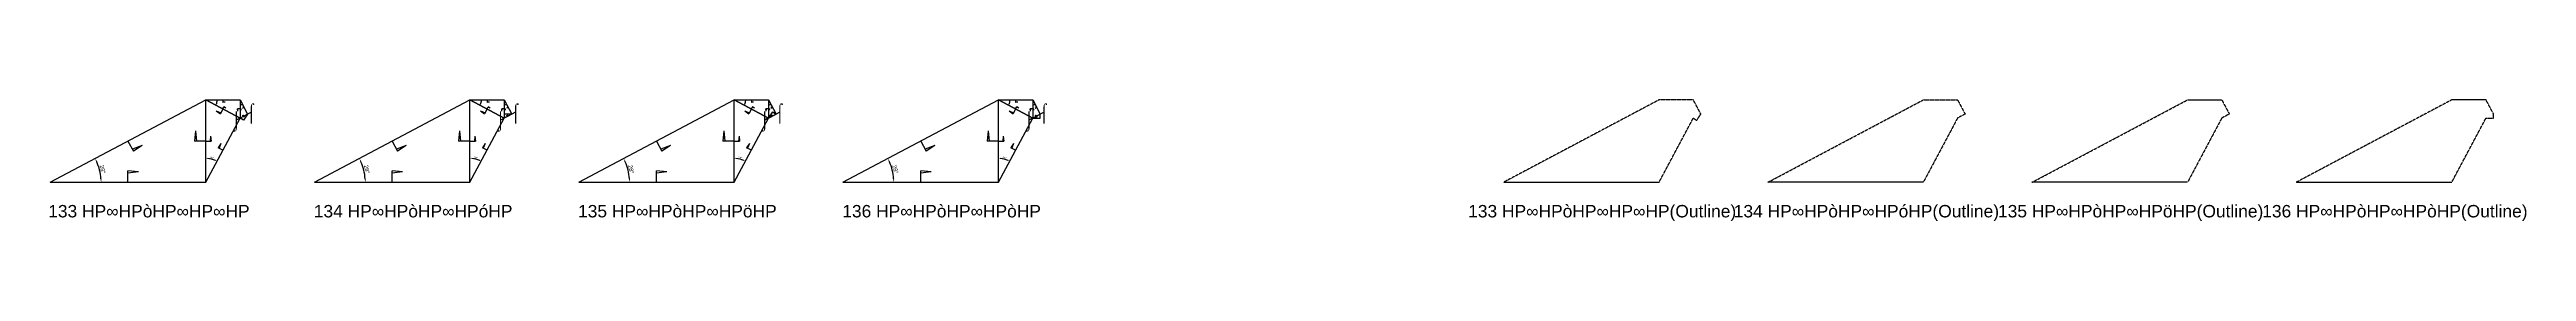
# Model space of a CAD drawing. Header units: millimetres. Extents: x 130683 to 598801, y -2841579 to 24518.
# Drawn here: x 207290 to 446167, y -1159420 to -1147692 of the extents above; entities that cross this region are included whole.
import ezdxf
from ezdxf.enums import TextEntityAlignment as Align

# ---------------------------------------------------------------- set-up
doc = ezdxf.new("R2010")
doc.units = ezdxf.units.MM
doc.header["$PDMODE"] = 35
doc.linetypes.add('DASHED', pattern=[19.05, 12.7, -6.35])
for name, color, linetype in [('BASE', 170, 'Continuous'), ('HYPOTENUSE', 20, 'Continuous'), ('PERPENDICULAR', 90, 'Continuous')]:
    doc.layers.add(name, color=color, linetype=linetype)
doc.styles.add('Arial', font='arial_0.ttf')
doc.dimstyles.new('ISO-25', dxfattribs={"dimtxt": 250, "dimasz": 100, "dimexe": 1.25, "dimexo": 0.625, "dimgap": 100, "dimtad": 1, "dimdec": 0, "dimtxsty": 'Arial', "dimcen": 2.5, "dimadec": 0, "dimazin": 0, "dimtfac": 1, "dimtdec": 0, "dimtmove": 0, "dimatfit": 3, "dimfxl": 1, "dimarcsym": 0})

# ---------------------------------------------------------------- blocks, each defined once
blk = doc.blocks.new('*D11')
at = {"color": 0, "lineweight": -2, "ltscale": 100, "transparency": 16777216}
blk.add_arc((0, 0), 4906, 4.08845, 23.91155, dxfattribs=at)
at = {"color": 0, "ltscale": 100, "transparency": 16777216}
for points in [[(4432, 1963), (4537, 2014), (4332, 2303)], [(4952, 352), (4835, 348), (4906, 0)]]:
    blk.add_solid(points, dxfattribs=at)
at = {"layer": 'Defpoints', "color": 0, "ltscale": 100, "transparency": 16777216}
for p in [(15000, 7976), (0, 0), (0, 0), (4841, 796), (15000, 0)]:
    blk.add_point(p, dxfattribs=at)
at = {"color": 0, "ltscale": 100, "transparency": 16777216, "insert": (5055, 1260), "char_height": 400, "attachment_point": 5, "rotation": 284, "style": 'Arial'}
blk.add_mtext('28°', dxfattribs=at)
blk = doc.blocks.new('SanjoyNathGeometrifyingTrigonometryFundamentalLockedSet')
at = {"color": 114, "linetype": 'DASHED', "ltscale": 100, "true_color": 0x139b48}
for p, q in [((14000, 4987.8), (13900, 3987.8)), ((14000, 4987.8), (14100, 3987.8)), ((15000, 3987.8), (13900, 3987.8))]:
    blk.add_line(p, q, dxfattribs=at)
at = {"color": 242, "linetype": 'DASHED', "ltscale": 100, "true_color": 0xcd2027}
for p, q in [((7500, 3987.8), (8016.4, 3016.6)), ((8852.4, 3574.3), (7922.5, 3193.2)), ((8852.4, 3574.3), (8016.4, 3016.6))]:
    blk.add_line(p, q, dxfattribs=at)
at = {"color": 159, "linetype": 'DASHED', "ltscale": 100, "true_color": 0x22346e}
for p, q in [((7500, 0), (7500, 1100)), ((8500, 1000), (7500, 1100)), ((8500, 1000), (7500, 900))]:
    blk.add_line(p, q, dxfattribs=at)
at = {"layer": 'BASE'}
blk.add_line((0, 0), (15000, 0), dxfattribs=at)
at = {"layer": 'HYPOTENUSE'}
blk.add_line((0, 0), (15000, 7975.6), dxfattribs=at)
at = {"layer": 'PERPENDICULAR'}
blk.add_line((15000, 0), (15000, 7975.6), dxfattribs=at)
at = {"color": 4, "ltscale": 100}
dim = blk.add_angular_dim_2l(base=(4841, 795.6), line1=((0, 0), (15000, 0)), line2=((0, 0), (15000, 7975.6)), dimstyle='ISO-25', override={"dimtxt": 400, "dimasz": 350, "dimgap": 100}, dxfattribs=at)
dim.commit()
dim.dimension.update_dxf_attribs({"geometry": '*D11', "text_midpoint": (5055.4, 1260.5)})

msp = doc.modelspace()

# ---------------------------------------------------------------- linework, layer by layer
at = {"linetype": 'DASHED', "ltscale": 70}
for p, q in [((226755, -1148869), (225298, -1149644)), ((252238, -1148869), (250781, -1149644)), ((277721, -1148869), (276264, -1149644)), ((303204, -1148869), (301746, -1149644))]:
    msp.add_line(p, q, dxfattribs=at)
at = {"linetype": 'DASHED'}
for points in [[(365818, -1147692), (362512, -1147692), (347512, -1155668), (362512, -1155668), (365818, -1149450), (366139, -1149667), (366546, -1149063)], [(391301, -1149450), (387995, -1155668), (372995, -1155668), (387995, -1147692), (391301, -1147692), (392029, -1149063)], [(416783, -1149450), (413477, -1155668), (398477, -1155668), (413477, -1147692), (416783, -1147692), (417512, -1149063)], [(442266, -1147692), (438960, -1147692), (423960, -1155668), (438960, -1155668), (442266, -1149450), (442995, -1149450), (442995, -1149063)]]:
    msp.add_lwpolyline(points, close=True, dxfattribs=at)

# ---------------------------------------------------------------- block references
for p in [(207356, -1155668), (232839, -1155668), (258322, -1155668), (283805, -1155668)]:
    msp.add_blockref('SanjoyNathGeometrifyingTrigonometryFundamentalLockedSet', p, dxfattribs=at)
at = {"linetype": 'DASHED', "ltscale": 100}
for p, xscale, yscale, zscale, rotation in [((222356, -1155668), 0.4694715627858909, 0.4694715627858909, 0.4694715627858909, 62), ((222356, -1147692), -0.220403548264628, 0.220403548264628, 0.220403548264628, 180), ((225662, -1147692), -0.10347319824735, 0.10347319824735, 0.10347319824735, 118), ((226391, -1149063), -0.04857772408763799, 0.04857772408763799, 0.048577724087638, 56.00000000000116), ((247839, -1155668), 0.4694715627858909, 0.4694715627858909, 0.4694715627858909, 62), ((247839, -1147692), -0.220403548264628, 0.220403548264628, 0.220403548264628, 180), ((251145, -1147692), -0.10347319824735, 0.10347319824735, 0.10347319824735, 118), ((273322, -1155668), 0.4694715627858909, 0.4694715627858909, 0.4694715627858909, 62), ((273322, -1147692), -0.220403548264628, 0.220403548264628, 0.220403548264628, 180), ((276628, -1147692), -0.10347319824735, 0.10347319824735, 0.10347319824735, 118), ((276628, -1149450), -0.04857772408763799, 0.04857772408763799, 0.048577724087638, 236.0000000000012), ((298805, -1155668), 0.4694715627858909, 0.4694715627858909, 0.4694715627858909, 62), ((298805, -1147692), -0.220403548264628, 0.220403548264628, 0.220403548264628, 180), ((302111, -1147692), -0.10347319824735, 0.10347319824735, 0.10347319824735, 118), ((251874, -1149063), 0.048577724087638, 0.048577724087638, 0.048577724087638, 180)]:
    msp.add_blockref('SanjoyNathGeometrifyingTrigonometryFundamentalLockedSet', p, dxfattribs=dict(at, xscale=xscale, yscale=yscale, zscale=zscale, rotation=rotation))
at = {"linetype": 'DASHED', "ltscale": 100, "xscale": 0.048577724087638, "yscale": 0.048577724087638, "zscale": 0.048577724087638}
msp.add_blockref('SanjoyNathGeometrifyingTrigonometryFundamentalLockedSet', (302111, -1149450), dxfattribs=at)

# ---------------------------------------------------------------- texts
at = {"linetype": 'DASHED', "ltscale": 100, "style": 'Arial'}
for s, p in [('⌡', (225298, -1149644)), ('⌠', (226755, -1148869)), ('⌡', (250781, -1149644)), ('⌠', (252238, -1148869)), ('⌡', (276264, -1149644)), ('⌠', (277721, -1148869)), ('⌡', (301746, -1149644)), ('⌠', (303204, -1148869)), ('133 HP∞HPòHP∞HP∞HP', (216874, -1158459)), ('134 HP∞HPòHP∞HPóHP', (242356, -1158459)), ('135 HP∞HPòHP∞HPöHP', (267839, -1158459)), ('136 HP∞HPòHP∞HPòHP', (293322, -1158459)), ('133 HP∞HPòHP∞HP∞HP(Outline)', (357029, -1158459)), ('134 HP∞HPòHP∞HPóHP(Outline)', (382512, -1158459)), ('135 HP∞HPòHP∞HPöHP(Outline)', (407995, -1158459)), ('136 HP∞HPòHP∞HPòHP(Outline)', (433478, -1158459))]:
    msp.add_text(s, height=1200, dxfattribs=at).set_placement(p, align=Align.MIDDLE_CENTER)

doc.saveas('drawing.dxf')
